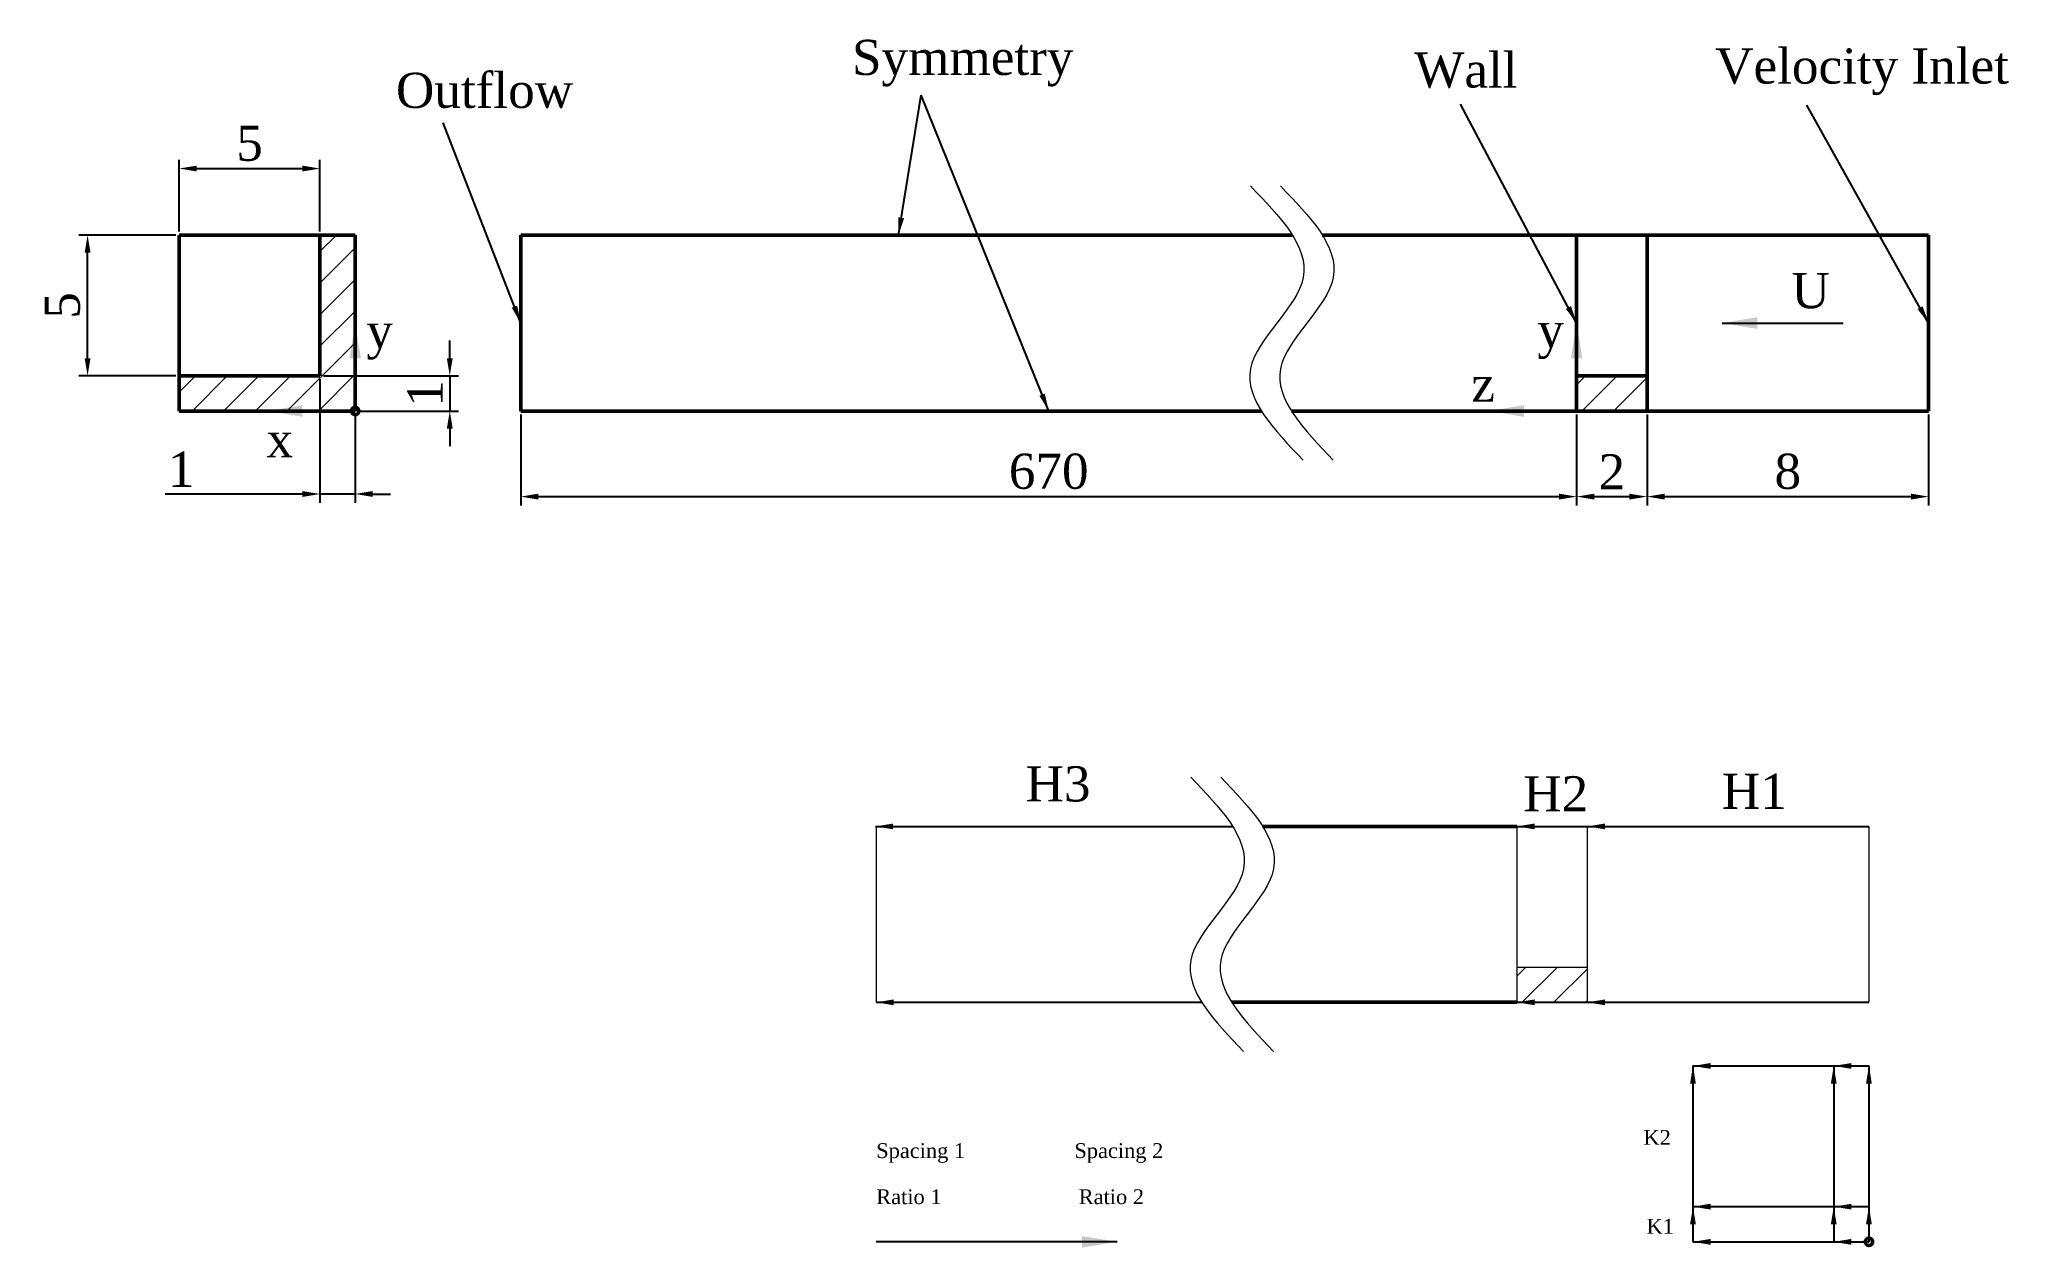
# Model space of a CAD drawing. Header units: millimetres. Extents: x 4757 to 12839, y 3761 to 9253.
# Drawn here: x 6756.3 to 6812.3, y 8891.2 to 8925.6 of the extents above; entities that cross this region are included whole.
import ezdxf

# ---------------------------------------------------------------- set-up
doc = ezdxf.new("R2010")
doc.units = ezdxf.units.MM
doc.layers.add('vastag', color=7, linetype='Continuous', lineweight=50)
doc.layers.add('vékony', color=7, linetype='Continuous', lineweight=13)
doc.styles.get("Standard").update_dxf_attribs({"font": 'pala.ttf'})
doc.dimstyles.new('Arrow', dxfattribs={"dimtxt": 0.5, "dimasz": 1, "dimexe": 0.25, "dimexo": 0.1, "dimgap": 0.2, "dimtad": 1, "dimtxsty": 'Standard', "dimcen": 2.5, "dimadec": 0, "dimazin": 0, "dimtfac": 1, "dimtmove": 0, "dimatfit": 3, "dimfxl": 1, "dimarcsym": 0})
doc.dimstyles.new('Dim 0.5mm', dxfattribs={"dimtxt": 1, "dimasz": 0.5, "dimexe": 0.25, "dimexo": 0.1, "dimgap": 0.2, "dimtad": 1, "dimtxsty": 'Standard', "dimcen": 2.5, "dimadec": 0, "dimazin": 0, "dimtfac": 1, "dimtmove": 0, "dimatfit": 3, "dimfxl": 1, "dimarcsym": 0})

msp = doc.modelspace()

# ---------------------------------------------------------------- texts
at = {"layer": 'vastag', "char_height": 1, "attachment_point": 1}
for s, insert in [('{\\fPalatino Linotype|b0|i0|c238|p18;y}', (6765.613, 8917.786)), ('{\\fPalatino Linotype|b0|i0|c238|p18;y}', (6798.885, 8917.804)), ('z', (6797.01, 8916.264)), ('{\\fPalatino Linotype|b0|i0|c238|p18;x}', (6762.775, 8914.685))]:
    msp.add_mtext_dynamic_manual_height_columns(s, width=0.74435, gutter_width=12.5, heights=[0], dxfattribs=dict(at, insert=insert))
at = {"layer": 'vékony', "color": 114, "true_color": 0x139b48, "insert": (6779.409, 8925.552), "char_height": 1, "attachment_point": 1}
msp.add_mtext_dynamic_manual_height_columns('{\\fPalatino Linotype|b0|i0|c238|p18;Symmetry}', width=0.74435, gutter_width=12.5, heights=[0], dxfattribs=at)
at = {"layer": 'vékony', "attachment_point": 1}
for s, width, heights, insert, char_height in [('Wall', 0.74435, [0], (6795.385, 8925.193), 1), ('U', 0.74435, [0], (6806.106, 8918.923), 1), ('H3', 0.74435, [0], (6784.342, 8904.902), 1), ('H2', 0.74435, [0], (6798.482, 8904.62), 1), ('H1', 0.74435, [0], (6804.128, 8904.692), 1), ('Spacing 1', 2.7046, [0.768], (6780.099, 8894.188), 0.4211), ('K2', 0.74435, [0], (6801.898, 8894.563), 0.4211), ('Ratio 1', 2.28243, [0.462], (6780.099, 8892.877), 0.4211), ('Ratio 2', 2.73472, [0.614], (6785.852, 8892.877), 0.4211), ('K1', 0.74435, [0], (6801.986, 8892.038), 0.4211)]:
    msp.add_mtext_dynamic_manual_height_columns(s, width=width, gutter_width=12.5, heights=heights, dxfattribs=dict(at, insert=insert, char_height=char_height))
at = {"layer": 'vékony', "color": 1, "insert": (6803.936, 8925.307), "char_height": 1, "attachment_point": 1}
msp.add_mtext_dynamic_manual_height_columns('Velocity Inlet', width=9.5068, gutter_width=12.5, heights=[1.657], dxfattribs=at)
at = {"layer": 'vékony', "color": 152, "true_color": 0x2776bb, "insert": (6766.453, 8924.616), "char_height": 1, "attachment_point": 1}
msp.add_mtext_dynamic_manual_height_columns('Outflow', width=0.74435, gutter_width=12.5, heights=[0], dxfattribs=at)
at = {"layer": 'vékony'}
note = msp.add_mtext_dynamic_manual_height_columns('Spacing 2\\P', width=4.39349, gutter_width=12.5, heights=[0.95, 0], dxfattribs=dict(at, insert=(6785.729, 8894.188), char_height=0.4211, attachment_point=1))

# ---------------------------------------------------------------- blocks, each defined once
blk = doc.blocks.new('*D5')
at = {"layer": 'Defpoints', "color": 0, "transparency": 16777216}
for p in [(6770, 8915), (6800, 8915), (6800, 8912.567)]:
    blk.add_point(p, dxfattribs=at)
at = {"layer": 'vékony', "color": 0, "lineweight": -2, "transparency": 16777216}
for p, q in [((6770, 8914.9), (6770, 8912.317)), ((6800, 8914.9), (6800, 8912.317)), ((6770.5, 8912.567), (6799.5, 8912.567))]:
    blk.add_line(p, q, dxfattribs=at)
at = {"layer": 'vékony', "color": 0, "transparency": 16777216}
for points in [[(6770.5, 8912.65), (6770.5, 8912.483), (6770, 8912.567)], [(6799.5, 8912.65), (6799.5, 8912.483), (6800, 8912.567)]]:
    blk.add_solid(points, dxfattribs=at)
at = {"layer": 'vékony', "color": 0, "transparency": 16777216, "insert": (6785, 8913.281), "char_height": 1, "width": 9.89522, "attachment_point": 5}
blk.add_mtext('670', dxfattribs=at)
blk = doc.blocks.new('*D6')
at = {"layer": 'Defpoints', "color": 0, "transparency": 16777216}
for p in [(6800, 8913.606), (6802, 8913.606), (6802, 8912.567)]:
    blk.add_point(p, dxfattribs=at)
at = {"layer": 'vékony', "color": 0, "lineweight": -2, "transparency": 16777216}
for p, q in [((6800, 8913.506), (6800, 8912.317)), ((6802, 8913.506), (6802, 8912.317)), ((6800.5, 8912.567), (6801.5, 8912.567))]:
    blk.add_line(p, q, dxfattribs=at)
at = {"layer": 'vékony', "color": 0, "transparency": 16777216}
for points in [[(6800.5, 8912.65), (6800.5, 8912.483), (6800, 8912.567)], [(6801.5, 8912.65), (6801.5, 8912.483), (6802, 8912.567)]]:
    blk.add_solid(points, dxfattribs=at)
at = {"layer": 'vékony', "color": 0, "transparency": 16777216, "insert": (6801, 8913.27), "char_height": 1, "attachment_point": 5}
blk.add_mtext('2', dxfattribs=at)
blk = doc.blocks.new('*D7')
at = {"layer": 'Defpoints', "color": 0, "transparency": 16777216}
for p in [(6802, 8915), (6810, 8915), (6810, 8912.567)]:
    blk.add_point(p, dxfattribs=at)
at = {"layer": 'vékony', "color": 0, "lineweight": -2, "transparency": 16777216}
for p, q in [((6802, 8914.9), (6802, 8912.317)), ((6810, 8914.9), (6810, 8912.317)), ((6802.5, 8912.567), (6809.5, 8912.567))]:
    blk.add_line(p, q, dxfattribs=at)
at = {"layer": 'vékony', "color": 0, "transparency": 16777216}
for points in [[(6802.5, 8912.65), (6802.5, 8912.483), (6802, 8912.567)], [(6809.5, 8912.65), (6809.5, 8912.483), (6810, 8912.567)]]:
    blk.add_solid(points, dxfattribs=at)
at = {"layer": 'vékony', "color": 0, "transparency": 16777216, "insert": (6806, 8913.279), "char_height": 1, "attachment_point": 5}
blk.add_mtext('8', dxfattribs=at)
blk = doc.blocks.new('*D8')
at = {"layer": 'Defpoints', "color": 0, "transparency": 16777216}
for p in [(6764.294, 8921.892), (6760.294, 8920), (6764.294, 8920)]:
    blk.add_point(p, dxfattribs=at)
at = {"layer": 'vékony', "color": 0, "lineweight": -2, "transparency": 16777216}
for p, q in [((6760.294, 8920.1), (6760.294, 8922.142)), ((6764.294, 8920.1), (6764.294, 8922.142)), ((6760.794, 8921.892), (6763.794, 8921.892))]:
    blk.add_line(p, q, dxfattribs=at)
at = {"layer": 'vékony', "color": 0, "transparency": 16777216}
for points in [[(6760.794, 8921.975), (6760.794, 8921.809), (6760.294, 8921.892)], [(6763.794, 8921.975), (6763.794, 8921.809), (6764.294, 8921.892)]]:
    blk.add_solid(points, dxfattribs=at)
at = {"layer": 'vékony', "color": 0, "transparency": 16777216, "insert": (6762.294, 8922.605), "char_height": 1, "attachment_point": 5}
blk.add_mtext('5', dxfattribs=at)
blk = doc.blocks.new('*D9')
at = {"layer": 'Defpoints', "color": 0, "transparency": 16777216}
for p in [(6757.691, 8920), (6760.294, 8920), (6760.294, 8916)]:
    blk.add_point(p, dxfattribs=at)
at = {"layer": 'vékony', "color": 0, "lineweight": -2, "transparency": 16777216}
for p, q in [((6760.194, 8920), (6757.441, 8920)), ((6757.691, 8916.5), (6757.691, 8919.5)), ((6760.194, 8916), (6757.441, 8916))]:
    blk.add_line(p, q, dxfattribs=at)
at = {"layer": 'vékony', "color": 0, "transparency": 16777216}
for points in [[(6757.608, 8919.5), (6757.774, 8919.5), (6757.691, 8920)], [(6757.608, 8916.5), (6757.774, 8916.5), (6757.691, 8916)]]:
    blk.add_solid(points, dxfattribs=at)
at = {"layer": 'vékony', "color": 0, "transparency": 16777216, "insert": (6756.978, 8918), "char_height": 1, "attachment_point": 5, "rotation": 90}
blk.add_mtext('5', dxfattribs=at)
blk = doc.blocks.new('*D10')
at = {"layer": 'Defpoints', "color": 0, "transparency": 16777216}
for p in [(6764.294, 8916), (6765.294, 8915), (6767.982, 8915)]:
    blk.add_point(p, dxfattribs=at)
at = {"layer": 'vékony', "color": 0, "lineweight": -2, "transparency": 16777216}
for p, q in [((6767.982, 8916.5), (6767.982, 8917)), ((6764.394, 8916), (6768.232, 8916)), ((6767.982, 8916), (6767.982, 8915)), ((6765.394, 8915), (6768.232, 8915)), ((6767.982, 8914.5), (6767.982, 8914))]:
    blk.add_line(p, q, dxfattribs=at)
at = {"layer": 'vékony', "color": 0, "transparency": 16777216}
for points in [[(6767.899, 8916.5), (6768.065, 8916.5), (6767.982, 8916)], [(6767.899, 8914.5), (6768.065, 8914.5), (6767.982, 8915)]]:
    blk.add_solid(points, dxfattribs=at)
at = {"layer": 'vékony', "color": 0, "transparency": 16777216, "insert": (6767.279, 8915.5), "char_height": 1, "attachment_point": 5, "rotation": 90}
blk.add_mtext('1', dxfattribs=at)
blk = doc.blocks.new('*D11')
at = {"layer": 'Defpoints', "color": 0, "transparency": 16777216}
for p in [(6764.294, 8916.003), (6765.294, 8915), (6764.294, 8912.641)]:
    blk.add_point(p, dxfattribs=at)
at = {"layer": 'vékony', "color": 0, "lineweight": -2, "transparency": 16777216}
for p, q in [((6764.294, 8915.903), (6764.294, 8912.391)), ((6765.294, 8914.9), (6765.294, 8912.391)), ((6763.794, 8912.641), (6759.898, 8912.641)), ((6765.294, 8912.641), (6764.294, 8912.641)), ((6765.794, 8912.641), (6766.294, 8912.641))]:
    blk.add_line(p, q, dxfattribs=at)
at = {"layer": 'vékony', "color": 0, "transparency": 16777216}
for points in [[(6763.794, 8912.725), (6763.794, 8912.558), (6764.294, 8912.641)], [(6765.794, 8912.725), (6765.794, 8912.558), (6765.294, 8912.641)]]:
    blk.add_solid(points, dxfattribs=at)
at = {"layer": 'vékony', "color": 0, "transparency": 16777216, "insert": (6760.352, 8913.344), "char_height": 1, "attachment_point": 5}
blk.add_mtext('1', dxfattribs=at)

# ---------------------------------------------------------------- dimensions: what is measured, and where the dimension line sits
at = {"layer": 'vékony'}
dim = msp.add_linear_dim(base=(6764.294, 8921.892), p1=(6760.294, 8920), p2=(6764.294, 8920), text='5', dimstyle='Dim 0.5mm', dxfattribs=at)
dim.commit()
dim.dimension.update_dxf_attribs({"geometry": '*D8', "text_midpoint": (6762.294, 8922.605)})
for base, p1, p2, text, picture, middle in [((6757.691, 8920), (6760.294, 8916), (6760.294, 8920), '5', '*D9', (6756.978, 8918)), ((6767.982, 8915), (6764.294, 8916), (6765.294, 8915), '1', '*D10', (6767.279, 8915.5))]:
    dim = msp.add_linear_dim(base=base, p1=p1, p2=p2, angle=90, text=text, dimstyle='Dim 0.5mm', dxfattribs=at)
    dim.commit()
    dim.dimension.update_dxf_attribs({"geometry": picture, "text_midpoint": middle})
for base, p1, p2, text, picture, middle in [((6764.294, 8912.641), (6765.294, 8915), (6764.294, 8916.003), '1', '*D11', (6760.352, 8912.641)), ((6800, 8912.567), (6770, 8915), (6800, 8915), '670', '*D5', (6785, 8912.567)), ((6810, 8912.567), (6802, 8915), (6810, 8915), '8', '*D7', (6806, 8912.567))]:
    dim = msp.add_linear_dim(base=base, p1=p1, p2=p2, text=text, dimstyle='Dim 0.5mm', dxfattribs=at)
    dim.commit()
    dim.dimension.update_dxf_attribs({"geometry": picture, "text_midpoint": middle, "dimtype": 160})
dim = msp.add_linear_dim(base=(6802, 8912.567), p1=(6800, 8913.606), p2=(6802, 8913.606), dimstyle='Dim 0.5mm', dxfattribs=at)
dim.commit()
dim.dimension.update_dxf_attribs({"geometry": '*D6', "text_midpoint": (6801, 8912.567), "dimtype": 160})

# ---------------------------------------------------------------- hatches: boundary and pattern name
at = {"layer": 'vékony'}
h = msp.add_hatch(dxfattribs=at)
h.set_pattern_fill('ANSI31', color=256, scale=0.2)
h.set_pattern_definition([(45, (8.1038, 0), (-0.449012806, 0.449012806), [])])
h.paths.add_polyline_path([(6765.294, 8920), (6764.294, 8920), (6764.294, 8916), (6765.294, 8916)])
h.paths.add_polyline_path([(6765.294, 8916), (6764.294, 8916), (6764.294, 8915), (6765.188, 8915, -0.414214), (6765.294, 8915.105)])
h.paths.add_polyline_path([(6764.294, 8916), (6760.294, 8916), (6760.294, 8915), (6764.294, 8915)])
h = msp.add_hatch(dxfattribs=at)
h.set_pattern_fill('ANSI31', color=256, scale=0.2)
h.paths.add_polyline_path([(6802, 8916), (6800, 8916), (6800, 8915), (6802, 8915)])
h = msp.add_hatch(dxfattribs=at)
h.set_pattern_fill('ANSI31', color=256, scale=0.2)
h.set_pattern_definition([(45, (-1.6946, -16.8076), (-0.449012806, 0.449012806), [])])
h.paths.add_polyline_path([(6800.305, 8898.192), (6800.305, 8899.192), (6798.305, 8899.192), (6798.305, 8898.192)])

# ---------------------------------------------------------------- linework, layer by layer
at = {"layer": 'vastag'}
for p, q in [((6760.294, 8915), (6760.294, 8920)), ((6760.294, 8920), (6765.294, 8920)), ((6764.294, 8920), (6764.294, 8916)), ((6765.294, 8920), (6765.294, 8915)), ((6800, 8920), (6800, 8915)), ((6802, 8915), (6802, 8920)), ((6764.294, 8916), (6760.294, 8916)), ((6800, 8916), (6802, 8916)), ((6765.294, 8915), (6760.294, 8915))]:
    msp.add_line(p, q, dxfattribs=at)
at = {"layer": 'vastag', "color": 152, "true_color": 0x2776bb}
msp.add_line((6770, 8920), (6770, 8915), dxfattribs=at)
at = {"layer": 'vastag', "color": 114, "true_color": 0x139b48}
for p, q in [((6791.921, 8920), (6770, 8920)), ((6800, 8920), (6792.774, 8920)), ((6802, 8920), (6800, 8920)), ((6802, 8920), (6810, 8920)), ((6770, 8915), (6791.043, 8915)), ((6791.896, 8915), (6800, 8915)), ((6800, 8915), (6802, 8915)), ((6810, 8915), (6802, 8915))]:
    msp.add_line(p, q, dxfattribs=at)
at = {"layer": 'vastag', "color": 1}
msp.add_line((6810, 8920), (6810, 8915), dxfattribs=at)
at = {"layer": 'vastag', "color": 177, "true_color": 0x293189}
for p, q in [((6798.305, 8903.192), (6791.079, 8903.192)), ((6790.202, 8898.192), (6798.305, 8898.192))]:
    msp.add_line(p, q, dxfattribs=at)
at = {"layer": 'vastag'}
for centre in [(6765.294, 8915), (6808.305, 8891.384)]:
    msp.add_circle(centre, 0.105, dxfattribs=at)
at = {"layer": 'vékony'}
for p, q in [((6780.099, 8903.192), (6780.099, 8898.192)), ((6798.305, 8903.192), (6798.305, 8898.192)), ((6800.305, 8898.192), (6800.305, 8903.192)), ((6808.305, 8903.192), (6808.305, 8898.192)), ((6798.305, 8899.192), (6800.305, 8899.192))]:
    msp.add_line(p, q, dxfattribs=at)
for points in [[(6790.732, 8921.397), (6792.232, 8918.799), (6790.732, 8916.201), (6792.232, 8913.603)], [(6791.585, 8921.397), (6793.085, 8918.799), (6791.585, 8916.201), (6793.085, 8913.603)], [(6789.038, 8904.59), (6790.538, 8901.991), (6789.038, 8899.393), (6790.538, 8896.795)], [(6789.89, 8904.59), (6791.39, 8901.991), (6789.89, 8899.393), (6791.39, 8896.795)]]:
    msp.add_spline(points, degree=3, dxfattribs=at)

msp.set_redraw_order([(e.dxf.handle, doc.entitydb.next_handle()) for e in msp.query("TEXT MTEXT ATTDEF DIMENSION ARC_DIMENSION")])  # texts and dimensions are drawn at this point

# ---------------------------------------------------------------- leaders
at = {"layer": 'vastag'}
msp.add_leader([(6804.132, 8917.5), (6807.576, 8917.5)], dimstyle='Arrow', override={"dimgap": 0.2, "dimtad": 0}, dxfattribs=at)
at = {"layer": 'vastag', "color": 3}
for points in [[(6765.294, 8917.5), (6765.294, 8915)], [(6800, 8917.5), (6800, 8915)]]:
    msp.add_leader(points, dimstyle='Arrow', override={"dimgap": 0.1, "dimtad": 0}, dxfattribs=at)
at = {"layer": 'vastag', "color": 1}
for points, dimstyle, override in [([(6762.794, 8915), (6765.294, 8915)], 'Arrow', {"dimgap": 0.1, "dimtad": 0}), ([(6807.305, 8896.384), (6808.305, 8896.384)], 'Dim 0.5mm', {"dimgap": 0.2, "dimtad": 0}), ([(6807.305, 8892.384), (6808.305, 8892.384)], 'Dim 0.5mm', {"dimgap": 0.2, "dimtad": 0}), ([(6803.305, 8892.384), (6803.305, 8891.384)], 'Dim 0.5mm', {"dimgap": 0.2, "dimtad": 0}), ([(6807.305, 8892.384), (6807.305, 8891.384)], 'Dim 0.5mm', {"dimgap": 0.2, "dimtad": 0}), ([(6808.305, 8892.384), (6808.305, 8891.384)], 'Dim 0.5mm', {"dimgap": 0.2, "dimtad": 0}), ([(6807.305, 8891.384), (6808.305, 8891.384)], 'Dim 0.5mm', {"dimgap": 0.2, "dimtad": 0})]:
    msp.add_leader(points, dimstyle=dimstyle, override=override, dxfattribs=at)
at = {"layer": 'vastag', "color": 5}
msp.add_leader([(6797.5, 8915), (6800, 8915)], dimstyle='Arrow', override={"dimgap": 0.1, "dimtad": 0}, dxfattribs=at)
at = {"layer": 'vastag', "color": 177, "true_color": 0x293189}
for points in [[(6780.08, 8903.192), (6790.227, 8903.192)], [(6780.099, 8898.192), (6789.349, 8898.192)], [(6803.305, 8896.384), (6803.305, 8892.384)], [(6803.305, 8896.384), (6807.305, 8896.384)], [(6807.305, 8896.384), (6807.305, 8892.384)], [(6808.305, 8896.384), (6808.305, 8892.384)], [(6803.305, 8892.384), (6807.305, 8892.384)], [(6803.305, 8891.384), (6807.305, 8891.384)]]:
    msp.add_leader(points, dimstyle='Dim 0.5mm', override={"dimgap": 0.2, "dimtad": 0}, dxfattribs=at)
at = {"layer": 'vastag', "color": 116, "true_color": 0x136734}
for points in [[(6798.305, 8903.192), (6800.305, 8903.192)], [(6798.305, 8898.192), (6800.305, 8898.192)]]:
    msp.add_leader(points, dimstyle='Dim 0.5mm', override={"dimgap": 0.2, "dimtad": 0}, dxfattribs=at)
at = {"layer": 'vastag', "color": 244, "true_color": 0x991b1e}
for points in [[(6800.305, 8903.192), (6808.305, 8903.192)], [(6800.305, 8898.192), (6808.305, 8898.192)]]:
    msp.add_leader(points, dimstyle='Dim 0.5mm', override={"dimgap": 0.2, "dimtad": 0}, dxfattribs=at)
at = {"layer": 'vastag'}
msp.add_leader([(6786.946, 8891.384), (6780.099, 8891.384)], dimstyle='Arrow', dxfattribs=at)
at = {"layer": 'vékony', "color": 114, "true_color": 0x139b48}
for points in [[(6780.729, 8920), (6781.379, 8923.973)], [(6785, 8915), (6781.379, 8923.973)]]:
    msp.add_leader(points, dimstyle='Dim 0.5mm', override={"dimgap": 0.1, "dimtad": 0}, dxfattribs=at)
at = {"layer": 'vékony'}
msp.add_leader([(6800, 8917.5), (6796.7, 8923.719)], dimstyle='Dim 0.5mm', override={"dimgap": 0.1, "dimtad": 0}, dxfattribs=at)
at = {"layer": 'vékony', "color": 1}
msp.add_leader([(6810, 8917.5), (6806.542, 8923.694)], dimstyle='Dim 0.5mm', override={"dimgap": 0.1, "dimtad": 0}, dxfattribs=at)
at = {"layer": 'vékony', "color": 152, "true_color": 0x2776bb}
msp.add_leader([(6770, 8917.5), (6767.796, 8923.19)], dimstyle='Dim 0.5mm', override={"dimgap": 0.1, "dimtad": 0}, dxfattribs=at)

doc.saveas('drawing.dxf')
